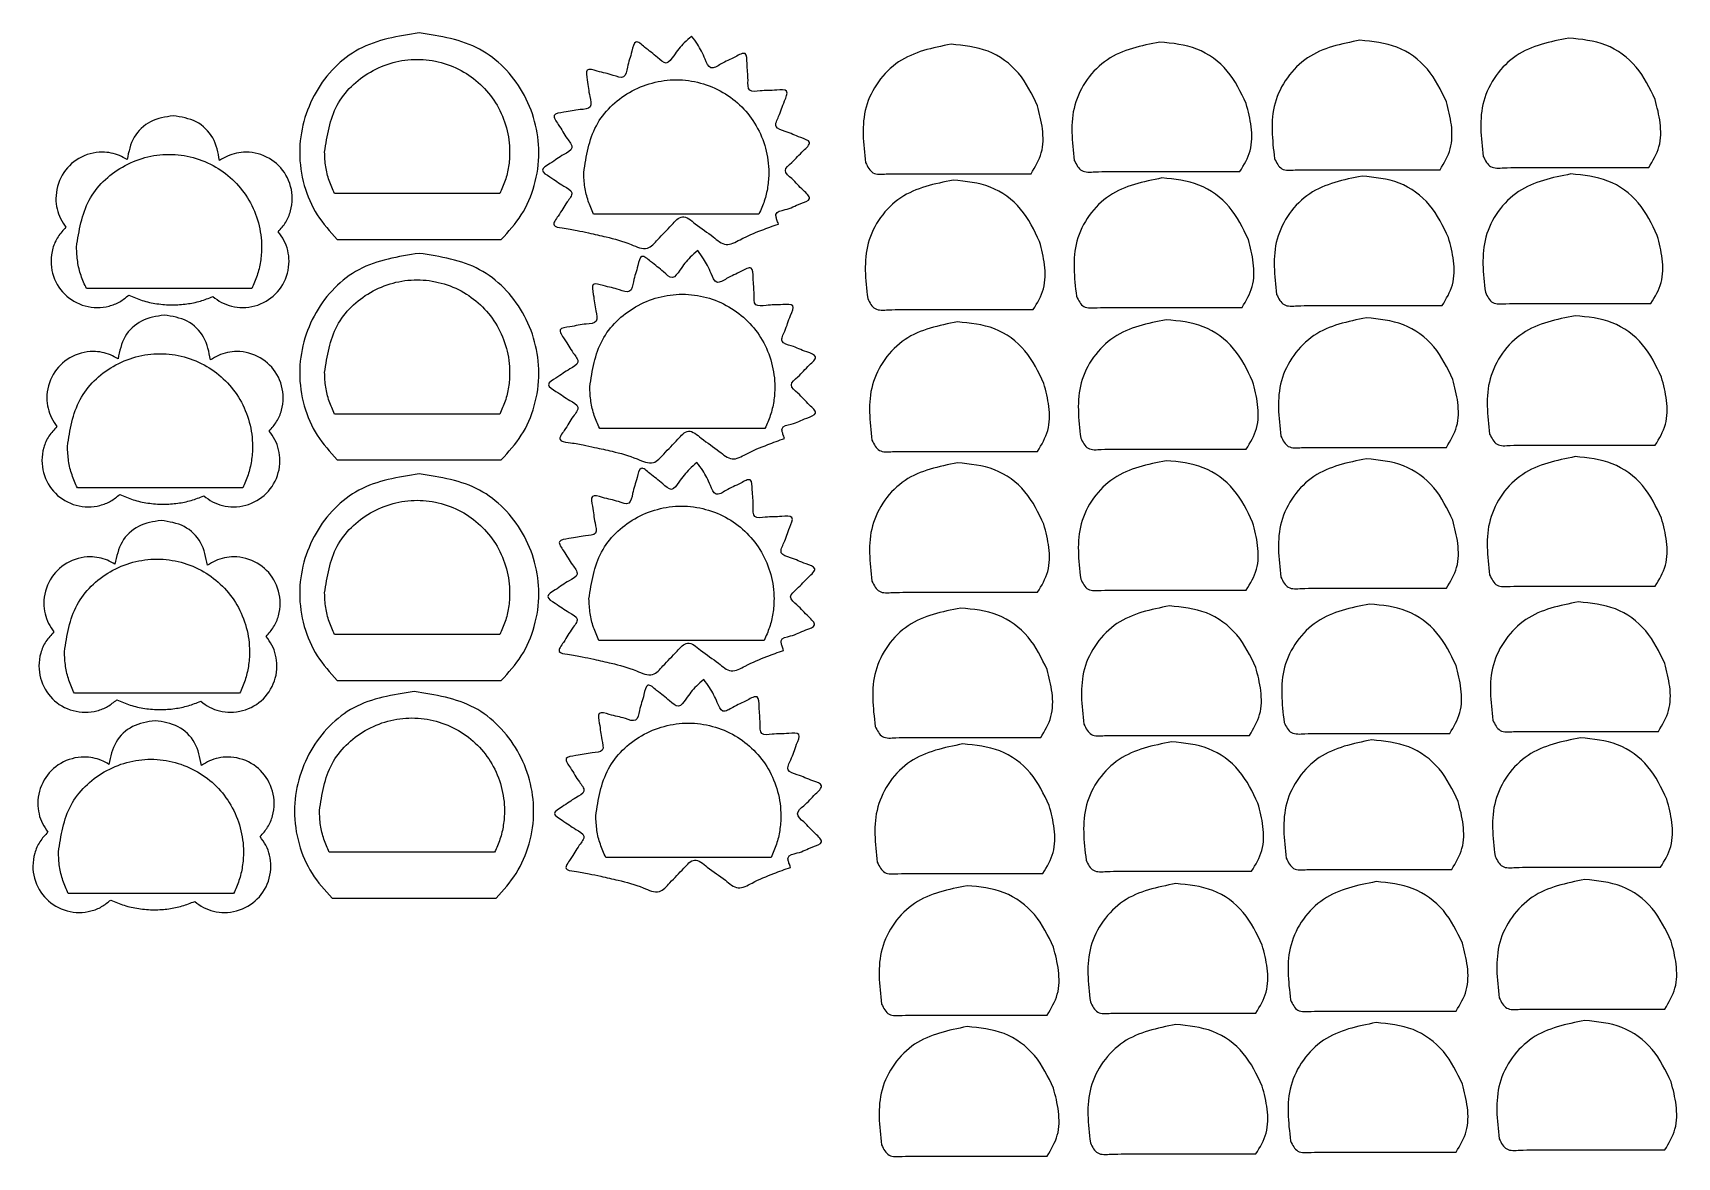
# Model space of a CAD drawing. Extents: x -3 to 216, y 122 to 273.
import ezdxf

# ---------------------------------------------------------------- set-up
doc = ezdxf.new("R2010")
doc.units = 0
doc.layers.get('0').update_dxf_attribs({"linetype": 'CONTINUOUS'})

msp = doc.modelspace()

# ---------------------------------------------------------------- linework, layer by layer
at = {"color": 7}
for points in [[(48.36642, 272.550775), (48.36642, 272.550775)], [(84.729729, 272.108826), (84.729729, 272.108826)], [(119.360518, 271.035783), (119.360518, 271.035783)], [(147.227821, 271.32087), (147.227821, 271.32087)], [(173.951457, 271.572268), (173.951457, 271.572268)], [(201.818756, 271.857355), (201.818756, 271.857355)], [(15.523263, 261.484684), (15.523263, 261.484684)], [(119.645597, 252.89441), (119.645597, 252.89441)], [(147.512899, 253.179497), (147.512899, 253.179497)], [(174.23653, 253.430895), (174.23653, 253.430895)], [(202.103829, 253.715981), (202.103829, 253.715981)], [(37.41267, 244.981192), (59.32017, 244.981192)], [(48.36642, 243.119028), (48.36642, 243.119028)], [(85.53608, 243.483433), (85.53608, 243.483433)], [(14.313738, 234.875162), (14.313738, 234.875162)], [(120.215781, 233.97441), (120.215781, 233.97441)], [(148.083084, 234.259497), (148.083084, 234.259497)], [(174.806703, 234.510895), (174.806703, 234.510895)], [(202.674031, 234.795981), (202.674031, 234.795981)], [(37.41267, 215.549445), (59.32017, 215.549445)], [(85.428246, 215.198075), (85.428246, 215.198075)], [(120.215781, 215.158637), (120.215781, 215.158637)], [(148.083084, 215.443724), (148.083084, 215.443724)], [(174.806703, 215.695122), (174.806703, 215.695122)], [(202.674031, 215.980209), (202.674031, 215.980209)], [(48.36642, 213.687283), (48.36642, 213.687283)], [(13.910564, 207.459288), (13.910564, 207.459288)], [(120.64341, 195.772683), (120.64341, 195.772683)], [(148.510712, 196.05777), (148.510712, 196.05777)], [(175.234354, 196.309168), (175.234354, 196.309168)], [(203.101654, 196.594254), (203.101654, 196.594254)], [(37.41267, 186.1177), (59.32017, 186.1177)], [(47.673463, 184.633677), (47.673463, 184.633677)], [(86.342426, 186.232646), (86.342426, 186.232646)], [(13.104845, 180.734297), (13.104845, 180.734297)], [(148.795791, 177.916395), (148.795791, 177.916395)], [(175.519427, 178.167793), (175.519427, 178.167793)], [(203.386727, 178.45288), (203.386727, 178.45288)], [(120.928488, 177.631309), (120.928488, 177.631309)], [(121.498673, 158.711309), (121.498673, 158.711309)], [(149.365976, 158.996395), (149.365976, 158.996395)], [(176.089601, 159.247796), (176.089601, 159.247796)], [(203.9569, 159.532869), (203.9569, 159.532869)], [(36.719713, 157.064093), (58.627213, 157.064093)], [(203.9569, 140.717119), (203.9569, 140.717119)], [(121.498673, 139.895542), (121.498673, 139.895542)], [(149.365976, 140.180614), (149.365976, 140.180614)], [(176.089601, 140.432018), (176.089601, 140.432018)]]:
    msp.add_lwpolyline(points, dxfattribs=at)
at = {"color": 1}
for points in [[(35.725396, 256.649247), (35.725396, 256.649247)], [(70.317984, 253.922653), (70.317984, 253.922653)], [(59.117413, 251.096327), (37.051361, 251.096327)], [(93.710004, 248.369733), (71.643948, 248.369733)], [(2.607866, 243.968133), (2.607866, 243.968133)], [(25.999852, 238.415213), (3.93383, 238.415213)], [(35.725396, 227.217499), (35.725396, 227.217499)], [(71.124332, 225.297259), (71.124332, 225.297259)], [(59.117413, 221.664579), (37.051361, 221.664579)], [(94.516352, 219.744339), (72.450297, 219.744339)], [(1.39834, 217.35861), (1.39834, 217.35861)], [(24.790329, 211.805691), (2.724305, 211.805691)], [(35.725396, 197.785754), (35.725396, 197.785754)], [(71.016498, 197.011901), (71.016498, 197.011901)], [(59.117413, 192.232834), (37.051361, 192.232834)], [(94.408518, 191.458981), (72.342462, 191.458981)], [(0.995166, 189.942737), (0.995166, 189.942737)], [(24.387152, 184.389817), (2.321131, 184.389817)], [(35.032439, 168.732148), (35.032439, 168.732148)], [(71.930681, 168.046472), (71.930681, 168.046472)], [(0.189447, 163.217746), (0.189447, 163.217746)], [(58.424456, 163.179228), (36.358404, 163.179228)], [(95.3227, 162.493552), (73.256645, 162.493552)], [(23.581436, 157.664826), (1.515412, 157.664826)]]:
    msp.add_lwpolyline(points, dxfattribs=at)
at = {"color": 7}
for points, knots in [([(48.36642, 272.550775), (45.552331, 272.111539), (40.007843, 271.246132), (33.90176, 264.899734), (32.002527, 257.886938), (32.818974, 252.194559), (34.536501, 248.145175), (36.458192, 246.031184), (37.41267, 244.981192)], [0, 0, 0, 0, 8.346868, 16.445503, 24.792376, 29.230811, 33.519421, 37.751571, 37.751571, 37.751571, 37.751571]), ([(59.32017, 244.981192), (60.2751, 246.031109), (62.197503, 248.144732), (63.914355, 252.194685), (64.730051, 257.886958), (62.831156, 264.899737), (56.724968, 271.246126), (51.180498, 272.111538), (48.36642, 272.550775)], [0, 0, 0, 0, 4.232803, 8.521205, 12.959568, 21.306442, 29.405082, 37.751938, 37.751938, 37.751938, 37.751938]), ([(84.729729, 272.108826), (84.389569, 271.812832), (83.47998, 271.021344), (82.550375, 269.865466), (81.393716, 268.061834), (79.868414, 269.631145), (78.816233, 270.275191), (77.116189, 271.85836), (76.664671, 269.579439), (76.184035, 268.445116), (75.875618, 266.269732), (73.838605, 267.096155), (72.616158, 267.249678), (70.416549, 268.004557), (70.935923, 265.740053), (70.962705, 264.510409), (71.570754, 262.397776), (69.37013, 262.327201), (68.190125, 261.97151), (65.871187, 261.769281), (67.265519, 259.90662), (67.787148, 258.78985), (69.199816, 257.104538), (67.224676, 256.144963), (66.292688, 255.3418), (64.262821, 254.214269), (66.293178, 253.083319), (67.223777, 252.278056), (69.201521, 251.314416), (67.778157, 249.632318), (67.267814, 248.520865), (65.880483, 246.728247), (67.900041, 246.451016), (69.249465, 246.229462), (70.445638, 245.962075), (70.971396, 245.84455)], [0, 0, 0, 0, 1.331565, 3.560607, 4.939311, 6.318974, 8.549424, 9.882001, 11.214615, 13.444811, 14.824472, 16.204969, 18.436737, 19.770189, 21.101666, 23.330712, 24.709372, 26.090937, 28.325038, 29.65949, 30.993416, 33.226167, 34.607134, 35.985459, 38.213336, 39.544592, 40.877142, 43.107751, 44.487405, 45.868491, 48.101844, 49.43579, 50.581078, 52.595111, 54.174569, 54.174569, 54.174569, 54.174569]), ([(96.30966, 247.03516), (96.242485, 247.227689), (96.124512, 247.565811), (95.986335, 247.980872), (95.937281, 248.72246), (97.742694, 248.970611), (98.751104, 249.638784), (100.989879, 250.303754), (99.232715, 251.839933), (98.491263, 252.822778), (96.755512, 254.179212), (98.493477, 255.5285), (99.239731, 256.50762), (100.996292, 258.032549), (98.774203, 258.716764), (97.696049, 259.309868), (95.562851, 259.840412), (96.598232, 261.779983), (96.879092, 262.97936), (97.859615, 265.086346), (95.552537, 264.811452), (94.325552, 264.918275), (92.161258, 264.539004), (92.319914, 266.728797), (92.092027, 267.937602), (92.132466, 270.258739), (90.136006, 269.068505), (88.970908, 268.660893), (87.148412, 267.447949), (86.39453, 269.455568), (85.725451, 270.781961), (85.00075, 271.747673), (84.729729, 272.108826)], [0, 0, 0, 0, 0.609973, 1.071244, 1.328631, 2.709123, 4.941395, 6.274757, 7.609893, 9.845055, 11.227272, 12.607433, 14.839139, 16.17218, 17.504455, 19.73472, 21.114129, 22.494181, 24.72518, 26.058177, 27.390818, 29.621045, 31.000726, 32.378785, 34.606446, 35.937378, 37.270748, 39.502473, 40.882903, 42.263451, 44.495607, 45.829058, 45.829058, 45.829058, 45.829058]), ([(119.360518, 271.035783), (116.882938, 270.540908), (111.905593, 269.546726), (107.068499, 262.769356), (107.655899, 257.741646), (107.948154, 255.240159)], [0, 0, 0, 0, 7.38699, 14.84012, 22.220271, 22.220271, 22.220271, 22.220271]), ([(130.896352, 262.824881), (130.16704, 264.351883), (128.712101, 267.398171), (124.420096, 270.542525), (121.049354, 270.871139), (119.360518, 271.035783)], [0, 0, 0, 0, 5.030849, 10.036279, 15.062328, 15.062328, 15.062328, 15.062328]), ([(147.227821, 271.32087), (144.75024, 270.825995), (139.772896, 269.831813), (134.935801, 263.054443), (135.523202, 258.026733), (135.815457, 255.525246)], [0, 0, 0, 0, 7.38699, 14.84012, 22.220271, 22.220271, 22.220271, 22.220271]), ([(158.763654, 263.109968), (158.034342, 264.63697), (156.579403, 267.683258), (152.287399, 270.827612), (148.916656, 271.156226), (147.227821, 271.32087)], [0, 0, 0, 0, 5.030849, 10.036279, 15.062328, 15.062328, 15.062328, 15.062328]), ([(173.951457, 271.572268), (171.473876, 271.077393), (166.496531, 270.083211), (161.659435, 263.305841), (162.246835, 258.278131), (162.53909, 255.776644)], [0, 0, 0, 0, 7.38699, 14.840121, 22.220272, 22.220272, 22.220272, 22.220272]), ([(185.48729, 263.361366), (184.757978, 264.888368), (183.30304, 267.934656), (179.011035, 271.07901), (175.640292, 271.407623), (173.951457, 271.572268)], [0, 0, 0, 0, 5.030849, 10.036279, 15.062328, 15.062328, 15.062328, 15.062328]), ([(201.818756, 271.857355), (199.341176, 271.362479), (194.363832, 270.368298), (189.526739, 263.590927), (190.11414, 258.563218), (190.406395, 256.061731)], [0, 0, 0, 0, 7.386989, 14.840118, 22.220269, 22.220269, 22.220269, 22.220269]), ([(213.35459, 263.646453), (212.625278, 265.173455), (211.170339, 268.219743), (206.878335, 271.364097), (203.507592, 271.69271), (201.818756, 271.857355)], [0, 0, 0, 0, 5.030849, 10.036279, 15.062328, 15.062328, 15.062328, 15.062328]), ([(212.507923, 254.571245), (213.048975, 255.471531), (214.146701, 257.298099), (214.148718, 260.576866), (213.618862, 262.624949), (213.35459, 263.646453)], [0, 0, 0, 0, 3.099286, 6.288064, 9.461079, 9.461079, 9.461079, 9.461079]), ([(15.523263, 261.484684), (14.477024, 261.325671), (12.416174, 261.012453), (9.99897, 258.715712), (9.571966, 256.683532), (9.35587, 255.655096)], [0, 0, 0, 0, 3.123182, 6.151944, 9.255207, 9.255207, 9.255207, 9.255207]), ([(21.700309, 255.510322), (21.502012, 256.561112), (21.110557, 258.63546), (18.675678, 260.998314), (16.584548, 261.320944), (15.523263, 261.484684)], [0, 0, 0, 0, 3.15566, 6.229542, 9.397267, 9.397267, 9.397267, 9.397267]), ([(130.049685, 253.749673), (130.590737, 254.649959), (131.688463, 256.476528), (131.69048, 259.755295), (131.160623, 261.803377), (130.896352, 262.824881)], [0, 0, 0, 0, 3.099286, 6.288064, 9.461079, 9.461079, 9.461079, 9.461079]), ([(157.916987, 254.03476), (158.458039, 254.935046), (159.555766, 256.761614), (159.557782, 260.040381), (159.027926, 262.088464), (158.763654, 263.109968)], [0, 0, 0, 0, 3.099286, 6.288064, 9.461079, 9.461079, 9.461079, 9.461079]), ([(184.640624, 254.286158), (185.181675, 255.186444), (186.279402, 257.013012), (186.281419, 260.291779), (185.751562, 262.339862), (185.48729, 263.361366)], [0, 0, 0, 0, 3.099286, 6.288064, 9.461079, 9.461079, 9.461079, 9.461079]), ([(9.35587, 255.655096), (9.023526, 255.843555), (8.353134, 256.223706), (7.221086, 256.550584), (5.360957, 256.738778), (2.797163, 256.049109), (0.439267, 253.691229), (-0.269408, 251.054051), (-0.031536, 249.051276), (0.421363, 247.729716), (0.942025, 246.982224), (1.20024, 246.611517)], [0, 0, 0, 0, 1.143051, 2.305719, 3.502275, 6.732525, 9.866012, 13.096263, 14.511971, 15.884152, 17.234196, 17.234196, 17.234196, 17.234196]), ([(29.537434, 246.013115), (29.895499, 246.417547), (30.616619, 247.232048), (31.255389, 248.780342), (31.561755, 250.961902), (30.829666, 253.690913), (28.471125, 256.049196), (25.878016, 256.746814), (23.960591, 256.538504), (22.752225, 256.16121), (22.049051, 255.726111), (21.700309, 255.510322)], [0, 0, 0, 0, 1.611289, 3.245034, 4.935447, 8.165698, 11.299185, 14.529435, 15.814135, 17.060597, 18.287052, 18.287052, 18.287052, 18.287052]), ([(107.948154, 255.240159), (108.218376, 254.687576), (108.772758, 253.553908), (110.752511, 253.751378), (111.907651, 253.750244), (112.490185, 253.749673)], [0, 0, 0, 0, 1.679089, 3.444787, 5.241098, 5.241098, 5.241098, 5.241098]), ([(135.815457, 255.525246), (136.085678, 254.972663), (136.64006, 253.838995), (138.619814, 254.036464), (139.774954, 254.035331), (140.357487, 254.03476)], [0, 0, 0, 0, 1.679089, 3.444787, 5.241098, 5.241098, 5.241098, 5.241098]), ([(162.53909, 255.776644), (162.809312, 255.224061), (163.363694, 254.090392), (165.343448, 254.287862), (166.498589, 254.286729), (167.081124, 254.286158)], [0, 0, 0, 0, 1.679089, 3.444788, 5.241101, 5.241101, 5.241101, 5.241101]), ([(190.406395, 256.061731), (190.676617, 255.509148), (191.230998, 254.37548), (193.21075, 254.572949), (194.36589, 254.571816), (194.948423, 254.571245)], [0, 0, 0, 0, 1.679088, 3.444785, 5.241095, 5.241095, 5.241095, 5.241095]), ([(119.645597, 252.89441), (117.168016, 252.399534), (112.190672, 251.405353), (107.353579, 244.627982), (107.94098, 239.600272), (108.233235, 237.098785)], [0, 0, 0, 0, 7.386989, 14.840119, 22.22027, 22.22027, 22.22027, 22.22027]), ([(112.490185, 253.749673), (114.441243, 253.749673), (118.343358, 253.749673), (124.196525, 253.749673), (128.098633, 253.749673), (130.049685, 253.749673)], [0, 0, 0, 0, 5.853175, 11.706344, 17.5595, 17.5595, 17.5595, 17.5595]), ([(131.18143, 244.683507), (130.452118, 246.210509), (128.997179, 249.256797), (124.705175, 252.401152), (121.334432, 252.729765), (119.645597, 252.89441)], [0, 0, 0, 0, 5.030849, 10.036279, 15.062328, 15.062328, 15.062328, 15.062328]), ([(147.512899, 253.179497), (145.035319, 252.684621), (140.057974, 251.690439), (135.220882, 244.913069), (135.808282, 239.885359), (136.100538, 237.383872)], [0, 0, 0, 0, 7.386989, 14.840119, 22.22027, 22.22027, 22.22027, 22.22027]), ([(140.357487, 254.03476), (142.308546, 254.03476), (146.21066, 254.03476), (152.063827, 254.03476), (155.965935, 254.03476), (157.916987, 254.03476)], [0, 0, 0, 0, 5.853175, 11.706344, 17.5595, 17.5595, 17.5595, 17.5595]), ([(159.048732, 244.968594), (158.31942, 246.495596), (156.864482, 249.541884), (152.572477, 252.686238), (149.201734, 253.014852), (147.512899, 253.179497)], [0, 0, 0, 0, 5.030849, 10.036279, 15.062328, 15.062328, 15.062328, 15.062328]), ([(174.23653, 253.430895), (171.758949, 252.936019), (166.781606, 251.941837), (161.944515, 245.164466), (162.531916, 240.136756), (162.824171, 237.63527)], [0, 0, 0, 0, 7.386988, 14.840117, 22.220268, 22.220268, 22.220268, 22.220268]), ([(167.081124, 254.286158), (169.032182, 254.286158), (172.934297, 254.286158), (178.787463, 254.286158), (182.689572, 254.286158), (184.640624, 254.286158)], [0, 0, 0, 0, 5.853175, 11.706344, 17.5595, 17.5595, 17.5595, 17.5595]), ([(185.772363, 245.219992), (185.043051, 246.746994), (183.588112, 249.793282), (179.296108, 252.937636), (175.925365, 253.26625), (174.23653, 253.430895)], [0, 0, 0, 0, 5.030849, 10.036279, 15.062328, 15.062328, 15.062328, 15.062328]), ([(202.103829, 253.715981), (199.626249, 253.221106), (194.648905, 252.226924), (189.811812, 245.449553), (190.399213, 240.421843), (190.691468, 237.920356)], [0, 0, 0, 0, 7.386989, 14.840119, 22.22027, 22.22027, 22.22027, 22.22027]), ([(194.948423, 254.571245), (196.899482, 254.571245), (200.801596, 254.571245), (206.654763, 254.571245), (210.556871, 254.571245), (212.507923, 254.571245)], [0, 0, 0, 0, 5.853175, 11.706344, 17.5595, 17.5595, 17.5595, 17.5595]), ([(213.639662, 245.505079), (212.910351, 247.03208), (211.455412, 250.078369), (207.163407, 253.222723), (203.792665, 253.551337), (202.103829, 253.715981)], [0, 0, 0, 0, 5.030849, 10.036279, 15.062328, 15.062328, 15.062328, 15.062328]), ([(70.971396, 245.84455), (71.754555, 245.673419), (73.691175, 245.250242), (76.162742, 244.591879), (78.794216, 243.324381), (80.457772, 245.292604), (81.789624, 246.563318), (83.503346, 248.554196), (85.567603, 246.685473), (87.294773, 245.65416), (89.275388, 243.870104), (91.598008, 245.214089), (93.807544, 246.131153), (95.557473, 246.763397), (96.30966, 247.03516)], [0, 0, 0, 0, 2.384837, 5.897302, 8.104331, 9.903418, 12.629675, 14.404161, 16.341781, 19.341995, 21.31136, 23.283139, 26.44172, 28.822942, 28.822942, 28.822942, 28.822942]), ([(1.20024, 246.611517), (0.819842, 246.202978), (0.054348, 245.380856), (-0.631812, 243.791854), (-0.955146, 241.574647), (-0.217342, 238.827815), (2.141358, 236.468631), (4.835171, 235.74605), (6.948197, 236.024555), (8.411299, 236.588241), (9.203769, 237.230037), (9.597161, 237.548633)], [0, 0, 0, 0, 1.664678, 3.349917, 5.094647, 8.324897, 11.458383, 14.688633, 16.274221, 17.807167, 19.31827, 19.31827, 19.31827, 19.31827]), ([(20.802707, 237.355599), (21.182499, 237.073763), (21.947469, 236.506095), (23.322871, 236.00839), (25.368869, 235.754651), (28.029352, 236.469542), (30.391972, 238.82597), (31.108907, 241.480224), (30.857116, 243.514592), (30.368474, 244.874923), (29.813063, 245.635614), (29.537434, 246.013115)], [0, 0, 0, 0, 1.41277, 2.845581, 4.327129, 7.559796, 10.696572, 13.927477, 15.391277, 16.80884, 18.205358, 18.205358, 18.205358, 18.205358]), ([(130.334763, 235.608299), (130.875815, 236.508585), (131.973542, 238.335153), (131.975558, 241.61392), (131.445702, 243.662003), (131.18143, 244.683507)], [0, 0, 0, 0, 3.099286, 6.288064, 9.461079, 9.461079, 9.461079, 9.461079]), ([(158.202066, 235.893386), (158.743117, 236.793672), (159.840844, 238.62024), (159.842861, 241.899007), (159.313004, 243.94709), (159.048732, 244.968594)], [0, 0, 0, 0, 3.099286, 6.288064, 9.461079, 9.461079, 9.461079, 9.461079]), ([(184.925696, 236.144783), (185.466748, 237.04507), (186.564475, 238.871638), (186.566491, 242.150405), (186.036635, 244.198488), (185.772363, 245.219992)], [0, 0, 0, 0, 3.099286, 6.288064, 9.461079, 9.461079, 9.461079, 9.461079]), ([(212.792996, 236.42987), (213.334048, 237.330156), (214.431774, 239.156725), (214.433791, 242.435492), (213.903934, 244.483575), (213.639662, 245.505079)], [0, 0, 0, 0, 3.099286, 6.288064, 9.461079, 9.461079, 9.461079, 9.461079]), ([(48.36642, 243.119028), (45.552331, 242.679793), (40.007843, 241.814385), (33.90176, 235.467987), (32.002527, 228.45519), (32.818974, 222.762811), (34.536501, 218.713427), (36.458192, 216.599436), (37.41267, 215.549445)], [0, 0, 0, 0, 8.346868, 16.445504, 24.792376, 29.230811, 33.519421, 37.751572, 37.751572, 37.751572, 37.751572]), ([(59.32017, 215.549445), (60.2751, 216.599361), (62.197503, 218.712984), (63.914355, 222.762937), (64.730051, 228.45521), (62.831155, 235.46799), (56.724968, 241.814379), (51.180498, 242.679791), (48.36642, 243.119028)], [0, 0, 0, 0, 4.232803, 8.521205, 12.959568, 21.306442, 29.405082, 37.751938, 37.751938, 37.751938, 37.751938]), ([(85.53608, 243.483433), (85.19592, 243.187439), (84.286329, 242.395952), (83.356724, 241.240073), (82.200067, 239.436441), (80.674764, 241.005752), (79.622583, 241.649798), (77.92254, 243.232967), (77.47102, 240.954046), (76.990384, 239.819723), (76.681969, 237.644337), (74.644955, 238.470762), (73.422508, 238.624284), (71.2229, 239.379163), (71.742272, 237.114659), (71.769054, 235.885015), (72.377106, 233.772382), (70.176479, 233.701807), (68.996474, 233.346116), (66.677535, 233.143888), (68.071869, 231.281226), (68.593497, 230.164456), (70.006168, 228.479144), (68.031026, 227.519569), (67.099038, 226.716407), (65.069169, 225.588876), (67.099527, 224.457925), (68.030126, 223.652662), (70.007873, 222.689023), (68.584505, 221.006925), (68.074163, 219.895472), (66.686832, 218.102853), (68.706389, 217.825622), (70.055814, 217.604069), (71.251989, 217.336682), (71.777747, 217.219156)], [0, 0, 0, 0, 1.331567, 3.560609, 4.939311, 6.318975, 8.549426, 9.882002, 11.214617, 13.444813, 14.824474, 16.204973, 18.43674, 19.770191, 21.101668, 23.330714, 24.709374, 26.090941, 28.325042, 29.659495, 30.993421, 33.226172, 34.60714, 35.985466, 38.213344, 39.5446, 40.87715, 43.107759, 44.487416, 45.868502, 48.101855, 49.435802, 50.58109, 52.595123, 54.174583, 54.174583, 54.174583, 54.174583]), ([(97.116008, 218.409767), (97.048834, 218.602296), (96.930861, 218.940418), (96.792683, 219.355479), (96.74363, 220.097067), (98.549043, 220.345217), (99.557452, 221.013391), (101.796227, 221.67836), (100.039063, 223.214539), (99.297611, 224.197385), (97.561861, 225.553818), (99.299825, 226.903106), (100.04608, 227.882226), (101.80264, 229.407156), (99.580551, 230.09137), (98.502397, 230.684475), (96.369199, 231.215019), (97.40458, 233.15459), (97.685441, 234.353966), (98.665964, 236.460952), (96.358885, 236.186058), (95.131901, 236.292881), (92.967609, 235.913612), (93.126265, 238.103403), (92.898376, 239.312209), (92.938818, 241.633346), (90.942355, 240.443112), (89.777258, 240.0355), (87.954763, 238.822556), (87.200881, 240.830175), (86.5318, 242.156567), (85.807101, 243.12228), (85.53608, 243.483433)], [0, 0, 0, 0, 0.609973, 1.071244, 1.328631, 2.709123, 4.941395, 6.274757, 7.609893, 9.845055, 11.227272, 12.607433, 14.839139, 16.17218, 17.504455, 19.73472, 21.114129, 22.494181, 24.72518, 26.058177, 27.390818, 29.621045, 31.000723, 32.378782, 34.606444, 35.937376, 37.270748, 39.502473, 40.882902, 42.26345, 44.495606, 45.829057, 45.829057, 45.829057, 45.829057]), ([(9.597161, 237.548633), (10.183455, 237.294706), (11.383677, 236.774882), (13.353254, 236.349606), (15.359659, 236.196689), (17.312796, 236.334114), (19.130439, 236.697851), (20.252907, 237.139348), (20.802707, 237.355599)], [0, 0, 0, 0, 1.91293, 3.916028, 6.009765, 7.931259, 9.774388, 11.543914, 11.543914, 11.543914, 11.543914]), ([(108.233235, 237.098785), (108.503457, 236.546202), (109.057838, 235.412534), (111.03759, 235.610003), (112.19273, 235.60887), (112.775263, 235.608299)], [0, 0, 0, 0, 1.679088, 3.444785, 5.241095, 5.241095, 5.241095, 5.241095]), ([(136.100538, 237.383872), (136.370759, 236.831289), (136.92514, 235.697621), (138.904893, 235.89509), (140.060032, 235.893957), (140.642566, 235.893386)], [0, 0, 0, 0, 1.679088, 3.444785, 5.241095, 5.241095, 5.241095, 5.241095]), ([(162.824171, 237.63527), (163.094393, 237.082687), (163.648774, 235.949019), (165.628525, 236.146488), (166.783664, 236.145355), (167.366196, 236.144783)], [0, 0, 0, 0, 1.679088, 3.444785, 5.241092, 5.241092, 5.241092, 5.241092]), ([(190.691468, 237.920356), (190.96169, 237.367774), (191.516071, 236.234105), (193.495823, 236.431575), (194.650963, 236.430442), (195.233496, 236.42987)], [0, 0, 0, 0, 1.679088, 3.444785, 5.241095, 5.241095, 5.241095, 5.241095]), ([(14.313738, 234.875162), (13.267498, 234.716149), (11.206649, 234.40293), (8.789447, 232.106189), (8.362441, 230.074009), (8.146344, 229.045574)], [0, 0, 0, 0, 3.123182, 6.151943, 9.255206, 9.255206, 9.255206, 9.255206]), ([(20.490786, 228.900799), (20.292489, 229.951589), (19.901034, 232.025938), (17.466154, 234.388792), (15.375024, 234.711421), (14.313738, 234.875162)], [0, 0, 0, 0, 3.15566, 6.229542, 9.39727, 9.39727, 9.39727, 9.39727]), ([(112.775263, 235.608299), (114.726322, 235.608299), (118.628436, 235.608299), (124.481603, 235.608299), (128.383711, 235.608299), (130.334763, 235.608299)], [0, 0, 0, 0, 5.853175, 11.706344, 17.5595, 17.5595, 17.5595, 17.5595]), ([(140.642566, 235.893386), (142.593624, 235.893386), (146.495739, 235.893386), (152.348905, 235.893386), (156.251014, 235.893386), (158.202066, 235.893386)], [0, 0, 0, 0, 5.853175, 11.706344, 17.5595, 17.5595, 17.5595, 17.5595]), ([(167.366196, 236.144783), (169.317255, 236.144783), (173.219369, 236.144783), (179.072536, 236.144783), (182.974644, 236.144783), (184.925696, 236.144783)], [0, 0, 0, 0, 5.853175, 11.706344, 17.5595, 17.5595, 17.5595, 17.5595]), ([(195.233496, 236.42987), (197.184554, 236.42987), (201.086669, 236.42987), (206.939835, 236.42987), (210.841944, 236.42987), (212.792996, 236.42987)], [0, 0, 0, 0, 5.853175, 11.706344, 17.5595, 17.5595, 17.5595, 17.5595]), ([(120.215781, 233.97441), (117.738201, 233.479534), (112.760857, 232.485353), (107.923764, 225.707982), (108.511165, 220.680272), (108.80342, 218.178785)], [0, 0, 0, 0, 7.386989, 14.840119, 22.22027, 22.22027, 22.22027, 22.22027]), ([(131.751615, 225.763507), (131.022303, 227.290509), (129.567364, 230.336797), (125.27536, 233.481152), (121.904617, 233.809765), (120.215781, 233.97441)], [0, 0, 0, 0, 5.030849, 10.036279, 15.062328, 15.062328, 15.062328, 15.062328]), ([(148.083084, 234.259497), (145.605503, 233.764621), (140.628159, 232.770439), (135.791067, 225.993069), (136.378467, 220.965359), (136.670723, 218.463872)], [0, 0, 0, 0, 7.386989, 14.840119, 22.22027, 22.22027, 22.22027, 22.22027]), ([(159.618917, 226.048594), (158.889605, 227.575596), (157.434666, 230.621884), (153.142662, 233.766238), (149.771919, 234.094852), (148.083084, 234.259497)], [0, 0, 0, 0, 5.030849, 10.036279, 15.062328, 15.062328, 15.062328, 15.062328]), ([(174.806703, 234.510895), (172.329124, 234.016019), (167.351781, 233.021838), (162.514697, 226.244464), (163.1021, 221.216756), (163.394356, 218.71527)], [0, 0, 0, 0, 7.386986, 14.840111, 22.220262, 22.220262, 22.220262, 22.220262]), ([(186.342536, 226.299992), (185.613225, 227.826994), (184.158286, 230.873282), (179.866281, 234.017636), (176.495539, 234.34625), (174.806703, 234.510895)], [0, 0, 0, 0, 5.030849, 10.036279, 15.062328, 15.062328, 15.062328, 15.062328]), ([(202.674031, 234.795981), (200.196451, 234.301106), (195.219106, 233.306924), (190.382014, 226.529553), (190.969414, 221.501843), (191.26167, 219.000356)], [0, 0, 0, 0, 7.386989, 14.840119, 22.22027, 22.22027, 22.22027, 22.22027]), ([(214.209864, 226.585079), (213.480552, 228.11208), (212.025614, 231.158369), (207.733609, 234.302723), (204.362866, 234.631337), (202.674031, 234.795981)], [0, 0, 0, 0, 5.030849, 10.036279, 15.062328, 15.062328, 15.062328, 15.062328]), ([(8.146344, 229.045574), (7.814, 229.234032), (7.143609, 229.614183), (6.01156, 229.941061), (4.151432, 230.129256), (1.587638, 229.439586), (-0.770258, 227.081706), (-1.478933, 224.444528), (-1.241061, 222.441753), (-0.788163, 221.120193), (-0.2675, 220.372701), (-0.009286, 220.001994)], [0, 0, 0, 0, 1.143051, 2.305719, 3.502275, 6.732525, 9.866012, 13.096263, 14.511971, 15.884152, 17.234196, 17.234196, 17.234196, 17.234196]), ([(28.327912, 219.403593), (28.685977, 219.808025), (29.407097, 220.622525), (30.045866, 222.17082), (30.352232, 224.352379), (29.620143, 227.08139), (27.261602, 229.439674), (24.668493, 230.137292), (22.751068, 229.928982), (21.542702, 229.551687), (20.839529, 229.116589), (20.490786, 228.900799)], [0, 0, 0, 0, 1.611289, 3.245034, 4.935447, 8.165698, 11.299185, 14.529435, 15.814135, 17.060597, 18.287052, 18.287052, 18.287052, 18.287052]), ([(185.49587, 217.224783), (186.036922, 218.12507), (187.134648, 219.951638), (187.136665, 223.230405), (186.606808, 225.278488), (186.342536, 226.299992)], [0, 0, 0, 0, 3.099286, 6.288064, 9.461079, 9.461079, 9.461079, 9.461079]), ([(213.363198, 217.50987), (213.904249, 218.410156), (215.001976, 220.236725), (215.003993, 223.515492), (214.474136, 225.563575), (214.209864, 226.585079)], [0, 0, 0, 0, 3.099286, 6.288064, 9.461079, 9.461079, 9.461079, 9.461079]), ([(130.904948, 216.688299), (131.446, 217.588585), (132.543726, 219.415153), (132.545743, 222.69392), (132.015887, 224.742003), (131.751615, 225.763507)], [0, 0, 0, 0, 3.099286, 6.288064, 9.461079, 9.461079, 9.461079, 9.461079]), ([(158.77225, 216.973386), (159.313302, 217.873672), (160.411029, 219.70024), (160.413045, 222.979007), (159.883189, 225.02709), (159.618917, 226.048594)], [0, 0, 0, 0, 3.099286, 6.288064, 9.461079, 9.461079, 9.461079, 9.461079]), ([(-0.009286, 220.001994), (-0.389683, 219.593456), (-1.155177, 218.771333), (-1.841338, 217.182331), (-2.164672, 214.965124), (-1.426867, 212.218292), (0.931835, 209.859108), (3.625648, 209.136528), (5.738673, 209.415032), (7.201774, 209.978718), (7.994244, 210.620515), (8.387636, 210.93911)], [0, 0, 0, 0, 1.664678, 3.349917, 5.094647, 8.324897, 11.458384, 14.688635, 16.274223, 17.807167, 19.318269, 19.318269, 19.318269, 19.318269]), ([(19.593184, 210.746076), (19.972976, 210.464241), (20.737946, 209.896572), (22.113348, 209.398868), (24.159347, 209.145128), (26.819829, 209.860019), (29.182449, 212.216447), (29.899385, 214.870701), (29.647593, 216.905069), (29.158952, 218.2654), (28.60354, 219.026091), (28.327912, 219.403593)], [0, 0, 0, 0, 1.41277, 2.845581, 4.327129, 7.559796, 10.696572, 13.927477, 15.391277, 16.80884, 18.205358, 18.205358, 18.205358, 18.205358]), ([(71.777747, 217.219156), (72.560905, 217.048025), (74.497525, 216.624847), (76.969092, 215.966483), (79.600567, 214.698984), (81.264123, 216.667208), (82.595974, 217.937924), (84.309697, 219.928803), (86.373953, 218.060079), (88.101123, 217.028766), (90.081738, 215.244711), (92.404358, 216.588696), (94.613893, 217.50576), (96.363821, 218.138004), (97.116008, 218.409767)], [0, 0, 0, 0, 2.384835, 5.897301, 8.104331, 9.903418, 12.629676, 14.404163, 16.341782, 19.341996, 21.311362, 23.28314, 26.44172, 28.822942, 28.822942, 28.822942, 28.822942]), ([(108.80342, 218.178785), (109.073642, 217.626202), (109.628023, 216.492534), (111.607775, 216.690003), (112.762915, 216.68887), (113.345448, 216.688299)], [0, 0, 0, 0, 1.679088, 3.444785, 5.241095, 5.241095, 5.241095, 5.241095]), ([(136.670723, 218.463872), (136.940944, 217.911289), (137.495325, 216.777621), (139.475078, 216.97509), (140.630217, 216.973957), (141.212751, 216.973386)], [0, 0, 0, 0, 1.679088, 3.444785, 5.241095, 5.241095, 5.241095, 5.241095]), ([(163.394356, 218.71527), (163.664576, 218.162687), (164.218954, 217.02902), (166.198702, 217.226488), (167.353838, 217.225355), (167.93637, 217.224783)], [0, 0, 0, 0, 1.679086, 3.444777, 5.241083, 5.241083, 5.241083, 5.241083]), ([(191.26167, 219.000356), (191.531891, 218.447774), (192.086272, 217.314105), (194.066025, 217.511575), (195.221164, 217.510442), (195.803698, 217.50987)], [0, 0, 0, 0, 1.679088, 3.444785, 5.241095, 5.241095, 5.241095, 5.241095]), ([(195.803698, 217.50987), (197.754756, 217.50987), (201.656871, 217.50987), (207.510037, 217.50987), (211.412146, 217.50987), (213.363198, 217.50987)], [0, 0, 0, 0, 5.853175, 11.706344, 17.5595, 17.5595, 17.5595, 17.5595]), ([(85.428246, 215.198075), (85.088085, 214.902081), (84.178496, 214.110594), (83.248891, 212.954714), (82.092233, 211.151082), (80.56693, 212.720393), (79.514748, 213.36444), (77.814706, 214.947608), (77.363186, 212.668688), (76.882549, 211.534365), (76.574135, 209.358979), (74.537121, 210.185404), (73.314674, 210.338926), (71.115066, 211.093805), (71.63444, 208.829301), (71.66122, 207.599657), (72.269271, 205.487024), (70.068646, 205.416449), (68.888641, 205.060758), (66.569704, 204.858529), (67.964036, 202.995868), (68.485665, 201.879098), (69.898333, 200.193786), (67.923192, 199.234211), (66.991204, 198.431049), (64.961338, 197.303517), (66.991694, 196.172567), (67.922292, 195.367303), (69.900039, 194.403664), (68.476672, 192.721567), (67.966331, 191.610114), (66.579, 189.817495), (68.598557, 189.540264), (69.947982, 189.318711), (71.144155, 189.051323), (71.669913, 188.933798)], [0, 0, 0, 0, 1.331566, 3.560608, 4.939311, 6.318975, 8.549426, 9.882002, 11.214617, 13.444813, 14.824474, 16.204973, 18.43674, 19.770191, 21.101668, 23.330714, 24.709374, 26.09094, 28.32504, 29.659492, 30.993418, 33.226169, 34.607136, 35.985462, 38.213339, 39.544594, 40.877143, 43.107752, 44.487407, 45.868493, 48.101846, 49.435792, 50.58108, 52.595113, 54.174571, 54.174571, 54.174571, 54.174571]), ([(97.008177, 190.124409), (96.941002, 190.316937), (96.823029, 190.655059), (96.684852, 191.070121), (96.635798, 191.811709), (98.441211, 192.059859), (99.449621, 192.728032), (101.688396, 193.393002), (99.931231, 194.929181), (99.189778, 195.912026), (97.45403, 197.268461), (99.191994, 198.617748), (99.938248, 199.596868), (101.694809, 201.121798), (99.47272, 201.806012), (98.394566, 202.399117), (96.261368, 202.929661), (97.296749, 204.869231), (97.577609, 206.068608), (98.558132, 208.175594), (96.251053, 207.9007), (95.024069, 208.007523), (92.859775, 207.628253), (93.01843, 209.818045), (92.790542, 211.02685), (92.830984, 213.347988), (90.834522, 212.157754), (89.669424, 211.750141), (87.846928, 210.537197), (87.093046, 212.544816), (86.423966, 213.871209), (85.699266, 214.836922), (85.428246, 215.198075)], [0, 0, 0, 0, 0.609973, 1.071244, 1.328631, 2.709123, 4.941395, 6.274757, 7.609893, 9.845056, 11.227272, 12.607433, 14.839139, 16.17218, 17.504455, 19.73472, 21.114129, 22.494181, 24.72518, 26.058177, 27.390818, 29.621045, 31.000726, 32.378785, 34.606447, 35.937379, 37.27075, 39.502475, 40.882905, 42.263452, 44.495609, 45.82906, 45.82906, 45.82906, 45.82906]), ([(120.215781, 215.158637), (117.738201, 214.663762), (112.760857, 213.66958), (107.923764, 206.892209), (108.511165, 201.864499), (108.80342, 199.363012)], [0, 0, 0, 0, 7.386989, 14.840119, 22.22027, 22.22027, 22.22027, 22.22027]), ([(113.345448, 216.688299), (115.296507, 216.688299), (119.198621, 216.688299), (125.051788, 216.688299), (128.953896, 216.688299), (130.904948, 216.688299)], [0, 0, 0, 0, 5.853175, 11.706344, 17.5595, 17.5595, 17.5595, 17.5595]), ([(131.751615, 206.947735), (131.022303, 208.474737), (129.567364, 211.521025), (125.27536, 214.665379), (121.904617, 214.993993), (120.215781, 215.158637)], [0, 0, 0, 0, 5.030849, 10.036279, 15.062328, 15.062328, 15.062328, 15.062328]), ([(148.083084, 215.443724), (145.605503, 214.948849), (140.628159, 213.954667), (135.791067, 207.177296), (136.378467, 202.149586), (136.670723, 199.648099)], [0, 0, 0, 0, 7.386989, 14.840119, 22.22027, 22.22027, 22.22027, 22.22027]), ([(141.212751, 216.973386), (143.163809, 216.973386), (147.065923, 216.973386), (152.91909, 216.973386), (156.821198, 216.973386), (158.77225, 216.973386)], [0, 0, 0, 0, 5.853175, 11.706344, 17.5595, 17.5595, 17.5595, 17.5595]), ([(159.618917, 207.232821), (158.889605, 208.759823), (157.434666, 211.806112), (153.142662, 214.950466), (149.771919, 215.27908), (148.083084, 215.443724)], [0, 0, 0, 0, 5.030849, 10.036279, 15.062328, 15.062328, 15.062328, 15.062328]), ([(174.806703, 215.695122), (172.329124, 215.200247), (167.351781, 214.206065), (162.514697, 207.428692), (163.1021, 202.400984), (163.394356, 199.899497)], [0, 0, 0, 0, 7.386986, 14.840111, 22.220262, 22.220262, 22.220262, 22.220262]), ([(167.93637, 217.224783), (169.887428, 217.224783), (173.789543, 217.224783), (179.642709, 217.224783), (183.544818, 217.224783), (185.49587, 217.224783)], [0, 0, 0, 0, 5.853175, 11.706344, 17.5595, 17.5595, 17.5595, 17.5595]), ([(186.342536, 207.484219), (185.613225, 209.011221), (184.158286, 212.05751), (179.866281, 215.201864), (176.495539, 215.530478), (174.806703, 215.695122)], [0, 0, 0, 0, 5.030849, 10.036279, 15.062328, 15.062328, 15.062328, 15.062328]), ([(202.674031, 215.980209), (200.196451, 215.485333), (195.219106, 214.491152), (190.382014, 207.713781), (190.969414, 202.686071), (191.26167, 200.184584)], [0, 0, 0, 0, 7.386989, 14.840119, 22.22027, 22.22027, 22.22027, 22.22027]), ([(214.209864, 207.769306), (213.480552, 209.296308), (212.025614, 212.342596), (207.733609, 215.486951), (204.362866, 215.815564), (202.674031, 215.980209)], [0, 0, 0, 0, 5.030849, 10.036279, 15.062328, 15.062328, 15.062328, 15.062328]), ([(48.36642, 213.687283), (45.552331, 213.248048), (40.007843, 212.38264), (33.90176, 206.036242), (32.002527, 199.023445), (32.818974, 193.331066), (34.536501, 189.281682), (36.458192, 187.167691), (37.41267, 186.1177)], [0, 0, 0, 0, 8.346868, 16.445504, 24.792376, 29.230811, 33.519421, 37.751572, 37.751572, 37.751572, 37.751572]), ([(59.32017, 186.1177), (60.2751, 187.167616), (62.197503, 189.28124), (63.914355, 193.331192), (64.730051, 199.023465), (62.831155, 206.036245), (56.724968, 212.382635), (51.180498, 213.248046), (48.36642, 213.687283)], [0, 0, 0, 0, 4.232803, 8.521205, 12.959568, 21.306442, 29.405082, 37.751938, 37.751938, 37.751938, 37.751938]), ([(8.387636, 210.93911), (8.97393, 210.685183), (10.174152, 210.16536), (12.143729, 209.740083), (14.150135, 209.587166), (16.103273, 209.724592), (17.920916, 210.088329), (19.043385, 210.529825), (19.593184, 210.746076)], [0, 0, 0, 0, 1.912931, 3.916028, 6.009765, 7.931261, 9.77439, 11.543917, 11.543917, 11.543917, 11.543917]), ([(13.910564, 207.459288), (12.864324, 207.300275), (10.803475, 206.987056), (8.386271, 204.690315), (7.959266, 202.658135), (7.74317, 201.6297)], [0, 0, 0, 0, 3.123182, 6.151944, 9.255207, 9.255207, 9.255207, 9.255207]), ([(20.087609, 201.484926), (19.889312, 202.535715), (19.497857, 204.610064), (17.062978, 206.972917), (14.971849, 207.295547), (13.910564, 207.459288)], [0, 0, 0, 0, 3.15566, 6.229542, 9.397267, 9.397267, 9.397267, 9.397267]), ([(130.904948, 197.872526), (131.446, 198.772813), (132.543726, 200.599381), (132.545743, 203.878148), (132.015887, 205.926231), (131.751615, 206.947735)], [0, 0, 0, 0, 3.099286, 6.288064, 9.461079, 9.461079, 9.461079, 9.461079]), ([(158.77225, 198.157613), (159.313302, 199.057899), (160.411029, 200.884468), (160.413045, 204.163235), (159.883189, 206.211317), (159.618917, 207.232821)], [0, 0, 0, 0, 3.099286, 6.288064, 9.461079, 9.461079, 9.461079, 9.461079]), ([(185.49587, 198.409011), (186.036922, 199.309297), (187.134648, 201.135866), (187.136665, 204.414633), (186.606808, 206.462715), (186.342536, 207.484219)], [0, 0, 0, 0, 3.099286, 6.288064, 9.461079, 9.461079, 9.461079, 9.461079]), ([(213.363198, 198.694098), (213.904249, 199.594384), (215.001976, 201.420952), (215.003993, 204.699719), (214.474136, 206.747802), (214.209864, 207.769306)], [0, 0, 0, 0, 3.099286, 6.288064, 9.461079, 9.461079, 9.461079, 9.461079]), ([(7.74317, 201.6297), (7.410826, 201.818158), (6.740435, 202.198309), (5.608386, 202.525188), (3.748258, 202.713382), (1.184463, 202.023712), (-1.173432, 199.665833), (-1.882107, 197.028654), (-1.644236, 195.025879), (-1.191337, 193.704319), (-0.670674, 192.956827), (-0.41246, 192.58612)], [0, 0, 0, 0, 1.143051, 2.305719, 3.502275, 6.732525, 9.866012, 13.096263, 14.511971, 15.884152, 17.234196, 17.234196, 17.234196, 17.234196]), ([(27.924737, 191.987719), (28.282802, 192.392151), (29.003922, 193.206651), (29.642692, 194.754946), (29.949058, 196.936506), (29.216969, 199.665517), (26.858427, 202.0238), (24.265316, 202.721418), (22.347891, 202.513108), (21.139525, 202.135813), (20.436352, 201.700715), (20.087609, 201.484926)], [0, 0, 0, 0, 1.61129, 3.245034, 4.935447, 8.165698, 11.299185, 14.529438, 15.814137, 17.060599, 18.287055, 18.287055, 18.287055, 18.287055]), ([(163.394356, 199.899497), (163.664576, 199.346914), (164.218954, 198.213247), (166.198702, 198.410715), (167.353838, 198.409582), (167.93637, 198.409011)], [0, 0, 0, 0, 1.679086, 3.444777, 5.241083, 5.241083, 5.241083, 5.241083]), ([(191.26167, 200.184584), (191.531891, 199.632001), (192.086272, 198.498333), (194.066025, 198.695802), (195.221164, 198.694669), (195.803698, 198.694098)], [0, 0, 0, 0, 1.679088, 3.444785, 5.241095, 5.241095, 5.241095, 5.241095]), ([(108.80342, 199.363012), (109.073642, 198.81043), (109.628023, 197.676761), (111.607775, 197.874231), (112.762915, 197.873098), (113.345448, 197.872526)], [0, 0, 0, 0, 1.679088, 3.444785, 5.241095, 5.241095, 5.241095, 5.241095]), ([(113.345448, 197.872526), (115.296507, 197.872526), (119.198621, 197.872526), (125.051788, 197.872526), (128.953896, 197.872526), (130.904948, 197.872526)], [0, 0, 0, 0, 5.853175, 11.706344, 17.5595, 17.5595, 17.5595, 17.5595]), ([(136.670723, 199.648099), (136.940944, 199.095516), (137.495325, 197.961848), (139.475078, 198.159318), (140.630217, 198.158184), (141.212751, 198.157613)], [0, 0, 0, 0, 1.679088, 3.444785, 5.241095, 5.241095, 5.241095, 5.241095]), ([(141.212751, 198.157613), (143.163809, 198.157613), (147.065923, 198.157613), (152.91909, 198.157613), (156.821198, 198.157613), (158.77225, 198.157613)], [0, 0, 0, 0, 5.853175, 11.706344, 17.5595, 17.5595, 17.5595, 17.5595]), ([(167.93637, 198.409011), (169.887428, 198.409011), (173.789543, 198.409011), (179.642709, 198.409011), (183.544818, 198.409011), (185.49587, 198.409011)], [0, 0, 0, 0, 5.853175, 11.706344, 17.5595, 17.5595, 17.5595, 17.5595]), ([(195.803698, 198.694098), (197.754756, 198.694098), (201.656871, 198.694098), (207.510037, 198.694098), (211.412146, 198.694098), (213.363198, 198.694098)], [0, 0, 0, 0, 5.853175, 11.706344, 17.5595, 17.5595, 17.5595, 17.5595]), ([(120.64341, 195.772683), (118.16583, 195.277807), (113.188485, 194.283625), (108.351391, 187.506255), (108.938791, 182.478545), (109.231046, 179.977058)], [0, 0, 0, 0, 7.38699, 14.84012, 22.220271, 22.220271, 22.220271, 22.220271]), ([(132.179243, 187.56178), (131.449932, 189.088782), (129.994993, 192.13507), (125.702988, 195.279425), (122.332246, 195.608038), (120.64341, 195.772683)], [0, 0, 0, 0, 5.030849, 10.036279, 15.062328, 15.062328, 15.062328, 15.062328]), ([(148.510712, 196.05777), (146.033132, 195.562894), (141.055787, 194.568712), (136.218693, 187.791342), (136.806093, 182.763632), (137.098349, 180.262145)], [0, 0, 0, 0, 7.38699, 14.84012, 22.220271, 22.220271, 22.220271, 22.220271]), ([(160.046546, 187.846867), (159.317234, 189.373869), (157.862295, 192.420157), (153.570291, 195.564511), (150.199548, 195.893125), (148.510712, 196.05777)], [0, 0, 0, 0, 5.030849, 10.036279, 15.062328, 15.062328, 15.062328, 15.062328]), ([(175.234354, 196.309168), (172.756773, 195.814292), (167.779428, 194.82011), (162.942329, 188.042741), (163.529728, 183.01503), (163.821982, 180.513543)], [0, 0, 0, 0, 7.386992, 14.840125, 22.220276, 22.220276, 22.220276, 22.220276]), ([(186.770188, 188.098265), (186.040876, 189.625267), (184.585937, 192.671555), (180.293933, 195.815909), (176.92319, 196.144523), (175.234354, 196.309168)], [0, 0, 0, 0, 5.030849, 10.036279, 15.062328, 15.062328, 15.062328, 15.062328]), ([(203.101654, 196.594254), (200.624074, 196.099379), (195.64673, 195.105197), (190.809637, 188.327826), (191.397038, 183.300116), (191.689293, 180.798629)], [0, 0, 0, 0, 7.386989, 14.840119, 22.22027, 22.22027, 22.22027, 22.22027]), ([(214.637487, 188.383352), (213.908175, 189.910353), (212.453237, 192.956642), (208.161232, 196.100996), (204.79049, 196.42961), (203.101654, 196.594254)], [0, 0, 0, 0, 5.030849, 10.036279, 15.062328, 15.062328, 15.062328, 15.062328]), ([(-0.41246, 192.58612), (-0.792858, 192.177582), (-1.558352, 191.35546), (-2.244512, 189.766457), (-2.567846, 187.54925), (-1.830041, 184.802418), (0.528661, 182.443235), (3.222474, 181.720654), (5.335499, 181.999158), (6.7986, 182.562845), (7.59107, 183.204641), (7.984461, 183.523237)], [0, 0, 0, 0, 1.664678, 3.349917, 5.094647, 8.324897, 11.458384, 14.688635, 16.274223, 17.807167, 19.318269, 19.318269, 19.318269, 19.318269]), ([(19.190007, 183.330202), (19.569799, 183.048367), (20.334769, 182.480699), (21.710171, 181.982994), (23.75617, 181.729254), (26.416653, 182.444145), (28.779275, 184.800573), (29.496211, 187.454828), (29.244419, 189.489195), (28.755777, 190.849527), (28.200366, 191.610218), (27.924737, 191.987719)], [0, 0, 0, 0, 1.41277, 2.845581, 4.327129, 7.559798, 10.696574, 13.927479, 15.39128, 16.808843, 18.205361, 18.205361, 18.205361, 18.205361]), ([(71.669913, 188.933798), (72.453071, 188.762667), (74.389691, 188.339489), (76.861257, 187.681125), (79.492733, 186.413625), (81.156288, 188.38185), (82.48814, 189.652566), (84.201863, 191.643445), (86.266119, 189.774721), (87.993289, 188.743408), (89.973904, 186.959352), (92.296524, 188.303338), (94.50606, 189.220402), (96.255989, 189.852646), (97.008177, 190.124409)], [0, 0, 0, 0, 2.384835, 5.897301, 8.104331, 9.903418, 12.629676, 14.404163, 16.341782, 19.341998, 21.311362, 23.28314, 26.44172, 28.822945, 28.822945, 28.822945, 28.822945]), ([(131.332577, 178.486572), (131.873629, 179.386858), (132.971355, 181.213426), (132.973372, 184.492193), (132.443515, 186.540276), (132.179243, 187.56178)], [0, 0, 0, 0, 3.099286, 6.288064, 9.461079, 9.461079, 9.461079, 9.461079]), ([(159.199879, 178.771659), (159.740931, 179.671945), (160.838657, 181.498513), (160.840674, 184.77728), (160.310818, 186.825363), (160.046546, 187.846867)], [0, 0, 0, 0, 3.099286, 6.288064, 9.461079, 9.461079, 9.461079, 9.461079]), ([(185.923521, 179.023056), (186.464573, 179.923343), (187.562299, 181.749911), (187.564316, 185.028678), (187.03446, 187.076761), (186.770188, 188.098265)], [0, 0, 0, 0, 3.099286, 6.288064, 9.461079, 9.461079, 9.461079, 9.461079]), ([(213.790821, 179.308143), (214.331872, 180.208429), (215.429599, 182.034998), (215.431616, 185.313765), (214.901759, 187.361848), (214.637487, 188.383352)], [0, 0, 0, 0, 3.099286, 6.288064, 9.461079, 9.461079, 9.461079, 9.461079]), ([(47.673463, 184.633677), (44.859374, 184.194441), (39.314886, 183.329033), (33.208803, 176.982636), (31.30957, 169.969839), (32.126017, 164.27746), (33.843543, 160.228076), (35.765234, 158.114085), (36.719713, 157.064093)], [0, 0, 0, 0, 8.346868, 16.445504, 24.792376, 29.230811, 33.519421, 37.751572, 37.751572, 37.751572, 37.751572]), ([(58.627213, 157.064093), (59.582143, 158.11401), (61.504546, 160.227633), (63.221398, 164.277586), (64.037094, 169.969859), (62.138198, 176.982639), (56.032011, 183.329028), (50.487541, 184.19444), (47.673463, 184.633677)], [0, 0, 0, 0, 4.232803, 8.521205, 12.959568, 21.306442, 29.405082, 37.751938, 37.751938, 37.751938, 37.751938]), ([(86.342426, 186.232646), (86.002266, 185.936652), (85.092677, 185.145164), (84.163072, 183.989285), (83.006413, 182.185654), (81.481112, 183.754965), (80.42893, 184.399011), (78.728885, 185.98218), (78.277368, 183.703259), (77.796732, 182.568935), (77.488315, 180.393551), (75.451302, 181.219975), (74.228856, 181.373497), (72.029245, 182.128377), (72.54862, 179.863872), (72.575402, 178.634228), (73.183451, 176.521595), (70.982827, 176.45102), (69.802822, 176.09533), (67.483888, 175.8931), (68.878217, 174.030439), (69.399846, 172.913669), (70.812512, 171.228358), (68.837374, 170.268781), (67.905386, 169.46562), (65.875521, 168.338088), (67.905877, 167.207138), (68.836475, 166.401875), (70.814217, 165.438235), (69.390855, 163.756137), (68.880513, 162.644684), (67.493183, 160.852066), (69.512739, 160.574835), (70.862163, 160.353282), (72.058335, 160.085894), (72.584093, 159.968369)], [0, 0, 0, 0, 1.331565, 3.560608, 4.939311, 6.318973, 8.549424, 9.882002, 11.214616, 13.444813, 14.824474, 16.204971, 18.436738, 19.77019, 21.101668, 23.330714, 24.709374, 26.090939, 28.325039, 29.659489, 30.993415, 33.226165, 34.607132, 35.985456, 38.213333, 39.544588, 40.877137, 43.107745, 44.487399, 45.868484, 48.101836, 49.435782, 50.58107, 52.595101, 54.174558, 54.174558, 54.174558, 54.174558]), ([(97.922357, 161.15898), (97.855182, 161.351508), (97.737209, 161.68963), (97.599032, 162.104692), (97.549978, 162.84628), (99.355391, 163.09443), (100.363801, 163.762603), (102.602576, 164.427573), (100.845411, 165.963752), (100.10396, 166.946598), (98.368209, 168.303031), (100.106174, 169.652319), (100.852428, 170.631439), (102.608989, 172.156368), (100.3869, 172.840583), (99.308746, 173.433688), (97.175548, 173.964232), (98.210929, 175.903802), (98.491789, 177.103179), (99.472312, 179.210165), (97.165233, 178.935271), (95.938249, 179.042094), (93.773955, 178.662824), (93.932613, 180.852616), (93.704724, 182.061421), (93.745163, 184.382559), (91.748703, 183.192324), (90.583605, 182.784712), (88.761108, 181.571768), (88.007229, 183.579388), (87.338148, 184.905781), (86.613447, 185.871493), (86.342426, 186.232646)], [0, 0, 0, 0, 0.609973, 1.071244, 1.328631, 2.709123, 4.941395, 6.274757, 7.609893, 9.845055, 11.227272, 12.607433, 14.839139, 16.17218, 17.504455, 19.73472, 21.114129, 22.494181, 24.72518, 26.058177, 27.390818, 29.621045, 31.000726, 32.378785, 34.606447, 35.937379, 37.270749, 39.502474, 40.882905, 42.263451, 44.495608, 45.82906, 45.82906, 45.82906, 45.82906]), ([(7.984461, 183.523237), (8.570755, 183.269309), (9.770978, 182.749486), (11.740555, 182.324209), (13.74696, 182.171293), (15.700097, 182.308718), (17.517739, 182.672455), (18.640208, 183.113951), (19.190007, 183.330202)], [0, 0, 0, 0, 1.912931, 3.916028, 6.009765, 7.931259, 9.774388, 11.543914, 11.543914, 11.543914, 11.543914]), ([(13.104845, 180.734297), (12.058606, 180.575284), (9.997757, 180.262065), (7.580554, 177.965324), (7.153548, 175.933144), (6.937451, 174.904709)], [0, 0, 0, 0, 3.12318, 6.151942, 9.255206, 9.255206, 9.255206, 9.255206]), ([(19.281893, 174.759935), (19.083596, 175.810724), (18.692141, 177.885073), (16.257261, 180.247927), (14.16613, 180.570556), (13.104845, 180.734297)], [0, 0, 0, 0, 3.15566, 6.229542, 9.39727, 9.39727, 9.39727, 9.39727]), ([(137.098349, 180.262145), (137.36857, 179.709562), (137.922952, 178.575893), (139.902705, 178.773363), (141.057846, 178.77223), (141.640379, 178.771659)], [0, 0, 0, 0, 1.679089, 3.444787, 5.241098, 5.241098, 5.241098, 5.241098]), ([(163.821982, 180.513543), (164.092205, 179.96096), (164.646589, 178.827291), (166.626345, 179.024761), (167.781487, 179.023628), (168.364021, 179.023056)], [0, 0, 0, 0, 1.67909, 3.444793, 5.241105, 5.241105, 5.241105, 5.241105]), ([(191.689293, 180.798629), (191.959514, 180.246047), (192.513896, 179.112378), (194.493648, 179.309848), (195.648787, 179.308715), (196.231321, 179.308143)], [0, 0, 0, 0, 1.679088, 3.444785, 5.241095, 5.241095, 5.241095, 5.241095]), ([(109.231046, 179.977058), (109.501268, 179.424475), (110.05565, 178.290807), (112.035403, 178.488276), (113.190543, 178.487143), (113.773077, 178.486572)], [0, 0, 0, 0, 1.679089, 3.444787, 5.241098, 5.241098, 5.241098, 5.241098]), ([(113.773077, 178.486572), (115.724135, 178.486572), (119.62625, 178.486572), (125.479416, 178.486572), (129.381525, 178.486572), (131.332577, 178.486572)], [0, 0, 0, 0, 5.853175, 11.706344, 17.5595, 17.5595, 17.5595, 17.5595]), ([(148.795791, 177.916395), (146.31821, 177.42152), (141.340866, 176.427338), (136.503774, 169.649967), (137.091174, 164.622257), (137.38343, 162.12077)], [0, 0, 0, 0, 7.386989, 14.840119, 22.22027, 22.22027, 22.22027, 22.22027]), ([(141.640379, 178.771659), (143.591438, 178.771659), (147.493552, 178.771659), (153.346719, 178.771659), (157.248827, 178.771659), (159.199879, 178.771659)], [0, 0, 0, 0, 5.853175, 11.706344, 17.5595, 17.5595, 17.5595, 17.5595]), ([(160.331624, 169.705493), (159.602312, 171.232495), (158.147373, 174.278783), (153.855369, 177.423137), (150.484626, 177.751751), (148.795791, 177.916395)], [0, 0, 0, 0, 5.030849, 10.036279, 15.062328, 15.062328, 15.062328, 15.062328]), ([(175.519427, 178.167793), (173.041847, 177.672919), (168.064502, 176.678738), (163.227407, 169.901367), (163.814808, 164.873655), (164.107063, 162.372166)], [0, 0, 0, 0, 7.386989, 14.840119, 22.220275, 22.220275, 22.220275, 22.220275]), ([(168.364021, 179.023056), (170.31508, 179.023056), (174.217194, 179.023056), (180.070361, 179.023056), (183.972469, 179.023056), (185.923521, 179.023056)], [0, 0, 0, 0, 5.853175, 11.706344, 17.5595, 17.5595, 17.5595, 17.5595]), ([(187.05526, 169.956888), (186.325949, 171.48389), (184.87101, 174.53018), (180.579006, 177.674535), (177.208263, 178.003149), (175.519427, 178.167793)], [0, 0, 0, 0, 5.030851, 10.036281, 15.062331, 15.062331, 15.062331, 15.062331]), ([(203.386727, 178.45288), (200.909146, 177.958004), (195.931803, 176.963822), (191.094711, 170.186456), (191.682111, 165.15875), (191.974366, 162.657266)], [0, 0, 0, 0, 7.386989, 14.840118, 22.220258, 22.220258, 22.220258, 22.220258]), ([(196.231321, 179.308143), (198.182379, 179.308143), (202.084494, 179.308143), (207.93766, 179.308143), (211.839769, 179.308143), (213.790821, 179.308143)], [0, 0, 0, 0, 5.853175, 11.706344, 17.5595, 17.5595, 17.5595, 17.5595]), ([(214.92256, 170.241989), (214.193248, 171.768988), (212.738307, 174.815272), (208.446304, 177.959622), (205.075562, 178.288236), (203.386727, 178.45288)], [0, 0, 0, 0, 5.030842, 10.03627, 15.06232, 15.06232, 15.06232, 15.06232]), ([(6.937451, 174.904709), (6.605107, 175.093167), (5.934716, 175.473318), (4.802668, 175.800197), (2.942539, 175.988391), (0.378744, 175.298721), (-1.979151, 172.940842), (-2.687827, 170.303663), (-2.449954, 168.300888), (-1.997055, 166.979329), (-1.476393, 166.231836), (-1.218179, 165.861129)], [0, 0, 0, 0, 1.14305, 2.305718, 3.502275, 6.732526, 9.866012, 13.096263, 14.511972, 15.884152, 17.234195, 17.234195, 17.234195, 17.234195]), ([(27.119018, 165.262728), (27.477083, 165.66716), (28.198203, 166.48166), (28.836973, 168.029955), (29.143339, 170.211515), (28.41125, 172.940525), (26.052709, 175.298809), (23.4596, 175.996427), (21.542175, 175.788117), (20.333809, 175.410822), (19.630636, 174.975724), (19.281893, 174.759935)], [0, 0, 0, 0, 1.61129, 3.245034, 4.935447, 8.165698, 11.299185, 14.529435, 15.814135, 17.060597, 18.287052, 18.287052, 18.287052, 18.287052]), ([(120.928488, 177.631309), (118.450908, 177.136433), (113.473564, 176.142251), (108.636471, 169.364881), (109.223872, 164.337171), (109.516127, 161.835684)], [0, 0, 0, 0, 7.386989, 14.840119, 22.22027, 22.22027, 22.22027, 22.22027]), ([(132.464322, 169.420406), (131.73501, 170.947408), (130.280071, 173.993696), (125.988067, 177.13805), (122.617324, 177.466664), (120.928488, 177.631309)], [0, 0, 0, 0, 5.030849, 10.036279, 15.062328, 15.062328, 15.062328, 15.062328]), ([(131.617655, 160.345198), (132.158707, 161.245484), (133.256433, 163.072052), (133.25845, 166.350819), (132.728594, 168.398902), (132.464322, 169.420406)], [0, 0, 0, 0, 3.099286, 6.288064, 9.461079, 9.461079, 9.461079, 9.461079]), ([(159.484957, 160.630284), (160.026009, 161.530571), (161.123736, 163.357139), (161.125753, 166.635906), (160.595896, 168.683989), (160.331624, 169.705493)], [0, 0, 0, 0, 3.099286, 6.288064, 9.461079, 9.461079, 9.461079, 9.461079]), ([(186.208594, 160.881694), (186.749646, 161.781979), (187.847372, 163.608545), (187.849389, 166.887308), (187.319532, 168.935387), (187.05526, 169.956888)], [0, 0, 0, 0, 3.099283, 6.288059, 9.461066, 9.461066, 9.461066, 9.461066]), ([(214.075893, 161.166766), (214.616945, 162.067052), (215.714673, 163.893621), (215.716688, 167.172393), (215.186832, 169.220481), (214.92256, 170.241989)], [0, 0, 0, 0, 3.099284, 6.288067, 9.461093, 9.461093, 9.461093, 9.461093]), ([(-1.218179, 165.861129), (-1.598576, 165.452591), (-2.364069, 164.630468), (-3.05023, 163.041466), (-3.373565, 160.824259), (-2.63576, 158.077427), (-0.277058, 155.718244), (2.416755, 154.995663), (4.52978, 155.274167), (5.992881, 155.837854), (6.785351, 156.47965), (7.178742, 156.798246)], [0, 0, 0, 0, 1.664677, 3.349917, 5.094646, 8.324897, 11.458384, 14.688634, 16.274222, 17.807166, 19.318269, 19.318269, 19.318269, 19.318269]), ([(18.384291, 156.605211), (18.764083, 156.323376), (19.529053, 155.755708), (20.904455, 155.258003), (22.950454, 155.004263), (25.610936, 155.719154), (27.973556, 158.075583), (28.690491, 160.729837), (28.4387, 162.764204), (27.950058, 164.124536), (27.394647, 164.885227), (27.119018, 165.262728)], [0, 0, 0, 0, 1.41277, 2.845581, 4.327129, 7.559796, 10.696572, 13.927477, 15.391277, 16.80884, 18.205359, 18.205359, 18.205359, 18.205359]), ([(191.974366, 162.657266), (192.244586, 162.104679), (192.798964, 160.971006), (194.778721, 161.168468), (195.93386, 161.167337), (196.516394, 161.166766)], [0, 0, 0, 0, 1.679097, 3.444794, 5.241104, 5.241104, 5.241104, 5.241104]), ([(72.584093, 159.968369), (73.367252, 159.797238), (75.303872, 159.37406), (77.775439, 158.715696), (80.406913, 157.448197), (82.07047, 159.41642), (83.402322, 160.687136), (85.116043, 162.678016), (87.1803, 160.809292), (88.90747, 159.777979), (90.888085, 157.993923), (93.210705, 159.337908), (95.420241, 160.254973), (97.170169, 160.887217), (97.922357, 161.15898)], [0, 0, 0, 0, 2.384837, 5.897303, 8.104331, 9.90342, 12.629677, 14.404163, 16.341783, 19.341998, 21.311362, 23.283142, 26.441722, 28.822945, 28.822945, 28.822945, 28.822945]), ([(109.516127, 161.835684), (109.786349, 161.283101), (110.34073, 160.149433), (112.320482, 160.346902), (113.475622, 160.345769), (114.058155, 160.345198)], [0, 0, 0, 0, 1.679088, 3.444785, 5.241095, 5.241095, 5.241095, 5.241095]), ([(114.058155, 160.345198), (116.009214, 160.345198), (119.911328, 160.345198), (125.764495, 160.345198), (129.666603, 160.345198), (131.617655, 160.345198)], [0, 0, 0, 0, 5.853175, 11.706344, 17.5595, 17.5595, 17.5595, 17.5595]), ([(137.38343, 162.12077), (137.653651, 161.568188), (138.208032, 160.434519), (140.187785, 160.631989), (141.342924, 160.630856), (141.925458, 160.630284)], [0, 0, 0, 0, 1.679088, 3.444785, 5.241095, 5.241095, 5.241095, 5.241095]), ([(141.925458, 160.630284), (143.876516, 160.630284), (147.778631, 160.630284), (153.631797, 160.630284), (157.533905, 160.630284), (159.484957, 160.630284)], [0, 0, 0, 0, 5.853175, 11.706344, 17.5595, 17.5595, 17.5595, 17.5595]), ([(164.107063, 162.372166), (164.377286, 161.819586), (164.93167, 160.685923), (166.91142, 160.883397), (168.06656, 160.882265), (168.649094, 160.881694)], [0, 0, 0, 0, 1.679081, 3.444779, 5.24109, 5.24109, 5.24109, 5.24109]), ([(168.649094, 160.881694), (170.600152, 160.881694), (174.502267, 160.881694), (180.355433, 160.881694), (184.257542, 160.881694), (186.208594, 160.881694)], [0, 0, 0, 0, 5.853175, 11.706344, 17.5595, 17.5595, 17.5595, 17.5595]), ([(196.516394, 161.166766), (198.467452, 161.166766), (202.369566, 161.166766), (208.222733, 161.166766), (212.124841, 161.166766), (214.075893, 161.166766)], [0, 0, 0, 0, 5.853175, 11.706344, 17.5595, 17.5595, 17.5595, 17.5595]), ([(121.498673, 158.711309), (119.021093, 158.216433), (114.043749, 157.222251), (109.206656, 150.444882), (109.794057, 145.417173), (110.086312, 142.915686)], [0, 0, 0, 0, 7.386989, 14.840118, 22.220267, 22.220267, 22.220267, 22.220267]), ([(133.034507, 150.500406), (132.305195, 152.027408), (130.850256, 155.073696), (126.558251, 158.21805), (123.187509, 158.546664), (121.498673, 158.711309)], [0, 0, 0, 0, 5.030849, 10.036279, 15.062328, 15.062328, 15.062328, 15.062328]), ([(149.365976, 158.996395), (146.888395, 158.50152), (141.91105, 157.507338), (137.073958, 150.729962), (137.661359, 145.702249), (137.953615, 143.200759)], [0, 0, 0, 0, 7.386989, 14.840121, 22.22028, 22.22028, 22.22028, 22.22028]), ([(160.901809, 150.785493), (160.172497, 152.312495), (158.717558, 155.358783), (154.425554, 158.503137), (151.054811, 158.831751), (149.365976, 158.996395)], [0, 0, 0, 0, 5.030849, 10.036279, 15.062328, 15.062328, 15.062328, 15.062328]), ([(176.089601, 159.247796), (173.612021, 158.752918), (168.634679, 157.758731), (163.79759, 150.98136), (164.384992, 145.95365), (164.677248, 143.452163)], [0, 0, 0, 0, 7.386989, 14.840116, 22.220269, 22.220269, 22.220269, 22.220269]), ([(187.625434, 151.036879), (186.896123, 152.563886), (185.441186, 155.61018), (181.149181, 158.754543), (177.778436, 159.083153), (176.089601, 159.247796)], [0, 0, 0, 0, 5.03086, 10.036293, 15.062342, 15.062342, 15.062342, 15.062342]), ([(203.9569, 159.532869), (201.47932, 159.037998), (196.501977, 158.043826), (191.664882, 151.266459), (192.252283, 146.238751), (192.544539, 143.737264)], [0, 0, 0, 0, 7.386985, 14.840108, 22.22026, 22.22026, 22.22026, 22.22026]), ([(215.492734, 151.32198), (214.763421, 152.84898), (213.308481, 155.895264), (209.016478, 159.039616), (205.645736, 159.368226), (203.9569, 159.532869)], [0, 0, 0, 0, 5.030843, 10.036272, 15.06232, 15.06232, 15.06232, 15.06232]), ([(7.178742, 156.798246), (7.765036, 156.544318), (8.96526, 156.024495), (10.934837, 155.599218), (12.941243, 155.446302), (14.894381, 155.583727), (16.712023, 155.947464), (17.834491, 156.38896), (18.384291, 156.605211)], [0, 0, 0, 0, 1.912931, 3.916029, 6.009768, 7.931262, 9.774391, 11.543917, 11.543917, 11.543917, 11.543917]), ([(132.18784, 141.425186), (132.728892, 142.325476), (133.826616, 144.152048), (133.828635, 147.430818), (133.298779, 149.478901), (133.034507, 150.500406)], [0, 0, 0, 0, 3.099295, 6.288071, 9.46109, 9.46109, 9.46109, 9.46109]), ([(160.055142, 141.710287), (160.596194, 142.610573), (161.693921, 144.43714), (161.695937, 147.715906), (161.166081, 149.763989), (160.901809, 150.785493)], [0, 0, 0, 0, 3.099284, 6.288062, 9.461077, 9.461077, 9.461077, 9.461077]), ([(186.778767, 141.961691), (187.319819, 142.861976), (188.417545, 144.688542), (188.419563, 147.967302), (187.889706, 150.015379), (187.625434, 151.036879)], [0, 0, 0, 0, 3.099283, 6.288057, 9.46106, 9.46106, 9.46106, 9.46106]), ([(214.646067, 142.246763), (215.187119, 143.147053), (216.284843, 144.973625), (216.286862, 148.252394), (215.757006, 150.300476), (215.492734, 151.32198)], [0, 0, 0, 0, 3.099295, 6.28807, 9.461087, 9.461087, 9.461087, 9.461087]), ([(110.086312, 142.915686), (110.356533, 142.363101), (110.910913, 141.22943), (112.890667, 141.426906), (114.045807, 141.425763), (114.62834, 141.425186)], [0, 0, 0, 0, 1.679092, 3.444789, 5.241098, 5.241098, 5.241098, 5.241098]), ([(137.953615, 143.200759), (138.223837, 142.64818), (138.778221, 141.514517), (140.75797, 141.71199), (141.913109, 141.710858), (142.495643, 141.710287)], [0, 0, 0, 0, 1.679081, 3.444778, 5.241087, 5.241087, 5.241087, 5.241087]), ([(164.677248, 143.452163), (164.947469, 142.899584), (165.501851, 141.765921), (167.481597, 141.963394), (168.636735, 141.962262), (169.219268, 141.961691)], [0, 0, 0, 0, 1.67908, 3.444772, 5.24108, 5.24108, 5.24108, 5.24108]), ([(192.544539, 143.737264), (192.81476, 143.184678), (193.36914, 142.051007), (195.348894, 142.248483), (196.504034, 142.24734), (197.086567, 142.246763)], [0, 0, 0, 0, 1.679092, 3.444789, 5.241098, 5.241098, 5.241098, 5.241098]), ([(114.62834, 141.425186), (116.579398, 141.425186), (120.481513, 141.425186), (126.33468, 141.425186), (130.236788, 141.425186), (132.18784, 141.425186)], [0, 0, 0, 0, 5.853175, 11.706344, 17.5595, 17.5595, 17.5595, 17.5595]), ([(142.495643, 141.710287), (144.446701, 141.710287), (148.348815, 141.710287), (154.201982, 141.710287), (158.10409, 141.710287), (160.055142, 141.710287)], [0, 0, 0, 0, 5.853175, 11.706344, 17.5595, 17.5595, 17.5595, 17.5595]), ([(169.219268, 141.961691), (171.170326, 141.961691), (175.07244, 141.961691), (180.925607, 141.961691), (184.827715, 141.961691), (186.778767, 141.961691)], [0, 0, 0, 0, 5.853175, 11.706344, 17.5595, 17.5595, 17.5595, 17.5595]), ([(203.9569, 140.717119), (201.47932, 140.222241), (196.501976, 139.228053), (191.664882, 132.450681), (192.252283, 127.422969), (192.544539, 124.92148)], [0, 0, 0, 0, 7.386991, 14.840122, 22.220279, 22.220279, 22.220279, 22.220279]), ([(197.086567, 142.246763), (199.037625, 142.246763), (202.93974, 142.246763), (208.792907, 142.246763), (212.695015, 142.246763), (214.646067, 142.246763)], [0, 0, 0, 0, 5.853175, 11.706344, 17.5595, 17.5595, 17.5595, 17.5595]), ([(215.492734, 132.506202), (214.763422, 134.033208), (213.308486, 137.079503), (209.01648, 140.223866), (205.645736, 140.552476), (203.9569, 140.717119)], [0, 0, 0, 0, 5.03086, 10.036293, 15.062342, 15.062342, 15.062342, 15.062342]), ([(121.498673, 139.895542), (119.021093, 139.400663), (114.043749, 138.406476), (109.206655, 131.629104), (109.794057, 126.601392), (110.086312, 124.099903)], [0, 0, 0, 0, 7.386991, 14.840122, 22.220279, 22.220279, 22.220279, 22.220279]), ([(133.034507, 131.684625), (132.305195, 133.211631), (130.850259, 136.257926), (126.558253, 139.402289), (123.187509, 139.730899), (121.498673, 139.895542)], [0, 0, 0, 0, 5.03086, 10.036293, 15.062342, 15.062342, 15.062342, 15.062342]), ([(149.365976, 140.180614), (146.888395, 139.685741), (141.91105, 138.691564), (137.07396, 131.914195), (137.66136, 126.886488), (137.953615, 124.385004)], [0, 0, 0, 0, 7.386987, 14.840117, 22.22026, 22.22026, 22.22026, 22.22026]), ([(160.901809, 131.969726), (160.172497, 133.496725), (158.717557, 136.54301), (154.425554, 139.687362), (151.054811, 140.015972), (149.365976, 140.180614)], [0, 0, 0, 0, 5.030843, 10.036272, 15.06232, 15.06232, 15.06232, 15.06232]), ([(176.089601, 140.432018), (173.61202, 139.937145), (168.634674, 138.942967), (163.79759, 132.165583), (164.384992, 127.137869), (164.677248, 124.636379)], [0, 0, 0, 0, 7.386985, 14.840119, 22.220281, 22.220281, 22.220281, 22.220281]), ([(187.625434, 132.221129), (186.896122, 133.748129), (185.441182, 136.794414), (181.149179, 139.938765), (177.778436, 140.267375), (176.089601, 140.432018)], [0, 0, 0, 0, 5.030843, 10.036272, 15.06232, 15.06232, 15.06232, 15.06232]), ([(160.055142, 122.894503), (160.596194, 123.794793), (161.693919, 125.621365), (161.695937, 128.900136), (161.166081, 130.94822), (160.901809, 131.969726)], [0, 0, 0, 0, 3.099295, 6.288072, 9.461092, 9.461092, 9.461092, 9.461092]), ([(186.778767, 123.145907), (187.319819, 124.046193), (188.417547, 125.872761), (188.419562, 129.151534), (187.889706, 131.199622), (187.625434, 132.221129)], [0, 0, 0, 0, 3.099284, 6.288067, 9.461093, 9.461093, 9.461093, 9.461093]), ([(214.646067, 123.43098), (215.187119, 124.331272), (216.284843, 126.157848), (216.286863, 129.436619), (215.757006, 131.4847), (215.492734, 132.506202)], [0, 0, 0, 0, 3.099301, 6.288084, 9.461092, 9.461092, 9.461092, 9.461092]), ([(132.18784, 122.609431), (132.728892, 123.509716), (133.826618, 125.336282), (133.828635, 128.615045), (133.298778, 130.663124), (133.034507, 131.684625)], [0, 0, 0, 0, 3.099283, 6.288059, 9.461066, 9.461066, 9.461066, 9.461066]), ([(110.086312, 124.099903), (110.356534, 123.547324), (110.910918, 122.413661), (112.890667, 122.611134), (114.045807, 122.610002), (114.62834, 122.609431)], [0, 0, 0, 0, 1.679081, 3.444778, 5.241087, 5.241087, 5.241087, 5.241087]), ([(137.953615, 124.385004), (138.223836, 123.832418), (138.778215, 122.698747), (140.75797, 122.896223), (141.913109, 122.89508), (142.495643, 122.894503)], [0, 0, 0, 0, 1.679092, 3.444789, 5.241098, 5.241098, 5.241098, 5.241098]), ([(164.677248, 124.636379), (164.947469, 124.0838), (165.501851, 122.950138), (167.481597, 123.14761), (168.636735, 123.146478), (169.219268, 123.145907)], [0, 0, 0, 0, 1.67908, 3.444772, 5.24108, 5.24108, 5.24108, 5.24108]), ([(169.219268, 123.145907), (171.170326, 123.145907), (175.07244, 123.145907), (180.925607, 123.145907), (184.827715, 123.145907), (186.778767, 123.145907)], [0, 0, 0, 0, 5.853175, 11.706344, 17.5595, 17.5595, 17.5595, 17.5595]), ([(192.544539, 124.92148), (192.81476, 124.368895), (193.36914, 123.235223), (195.348894, 123.4327), (196.504034, 123.431556), (197.086567, 123.43098)], [0, 0, 0, 0, 1.679092, 3.444789, 5.241098, 5.241098, 5.241098, 5.241098]), ([(197.086567, 123.43098), (199.037625, 123.43098), (202.93974, 123.43098), (208.792907, 123.43098), (212.695015, 123.43098), (214.646067, 123.43098)], [0, 0, 0, 0, 5.853175, 11.706344, 17.5595, 17.5595, 17.5595, 17.5595]), ([(114.62834, 122.609431), (116.579398, 122.609431), (120.481513, 122.609431), (126.33468, 122.609431), (130.236788, 122.609431), (132.18784, 122.609431)], [0, 0, 0, 0, 5.853175, 11.706344, 17.5595, 17.5595, 17.5595, 17.5595]), ([(142.495643, 122.894503), (144.446701, 122.894503), (148.348815, 122.894503), (154.201982, 122.894503), (158.10409, 122.894503), (160.055142, 122.894503)], [0, 0, 0, 0, 5.853175, 11.706344, 17.5595, 17.5595, 17.5595, 17.5595])]:
    msp.add_open_spline(points, degree=3, knots=knots, dxfattribs=at)
at = {"color": 1}
for points, knots in [([(35.725396, 256.649247), (36.064887, 258.829015), (36.733676, 263.123111), (41.650667, 267.852425), (48.067608, 269.607014), (54.55138, 267.850326), (59.271709, 263.131327), (60.608635, 258.144779), (60.327738, 254.703906), (59.893845, 252.823263), (59.374778, 251.668757), (59.117413, 251.096327)], [0, 0, 0, 0, 6.465307, 12.736512, 19.195787, 25.655062, 31.926267, 38.391574, 40.354319, 42.26529, 44.144589, 44.144589, 44.144589, 44.144589]), ([(70.317984, 253.922653), (70.657475, 256.102418), (71.326265, 260.396511), (76.243255, 265.12582), (82.660196, 266.880409), (89.143968, 265.123721), (93.864297, 260.404727), (95.201225, 255.418182), (94.920328, 251.977312), (94.486435, 250.096669), (93.967368, 248.942163), (93.710004, 248.369733)], [0, 0, 0, 0, 6.465299, 12.736503, 19.195778, 25.655055, 31.926259, 38.391558, 40.354302, 42.265274, 44.144573, 44.144573, 44.144573, 44.144573]), ([(2.607866, 243.968133), (2.947357, 246.147899), (3.616147, 250.441991), (8.533137, 255.171301), (14.950073, 256.925888), (21.433838, 255.16921), (26.154159, 250.450211), (27.491072, 245.463666), (27.210177, 242.022793), (26.776283, 240.14215), (26.257216, 238.987643), (25.999852, 238.415213)], [0, 0, 0, 0, 6.465299, 12.736503, 19.195778, 25.655042, 31.926231, 38.391541, 40.354285, 42.265256, 44.144556, 44.144556, 44.144556, 44.144556]), ([(37.051361, 251.096327), (36.794332, 251.66886), (36.275976, 252.823503), (35.817932, 254.702479), (35.756512, 255.994636), (35.725396, 256.649247)], [0, 0, 0, 0, 1.88052, 3.792491, 5.755635, 5.755635, 5.755635, 5.755635]), ([(71.643948, 248.369733), (71.38692, 248.942266), (70.868563, 250.096909), (70.41052, 251.975885), (70.349099, 253.268042), (70.317984, 253.922653)], [0, 0, 0, 0, 1.88052, 3.792491, 5.755635, 5.755635, 5.755635, 5.755635]), ([(3.93383, 238.415213), (3.676802, 238.987747), (3.158445, 240.142389), (2.700402, 242.021366), (2.638981, 243.313523), (2.607866, 243.968133)], [0, 0, 0, 0, 1.88052, 3.792491, 5.755635, 5.755635, 5.755635, 5.755635]), ([(35.725396, 227.217499), (36.064887, 229.397267), (36.733676, 233.691363), (41.650667, 238.420678), (48.067608, 240.175267), (54.55138, 238.418579), (59.271709, 233.699579), (60.608635, 228.713031), (60.327738, 225.272159), (59.893845, 223.391516), (59.374778, 222.237009), (59.117413, 221.664579)], [0, 0, 0, 0, 6.465307, 12.736513, 19.195788, 25.655063, 31.926268, 38.391575, 40.35432, 42.265291, 44.14459, 44.14459, 44.14459, 44.14459]), ([(71.124332, 225.297259), (71.463823, 227.477025), (72.132613, 231.771117), (77.049603, 236.500427), (83.466544, 238.255016), (89.950316, 236.498328), (94.670646, 231.779333), (96.007573, 226.792789), (95.726677, 223.351919), (95.292783, 221.471276), (94.773717, 220.316769), (94.516352, 219.744339)], [0, 0, 0, 0, 6.465299, 12.736503, 19.195778, 25.655055, 31.926259, 38.391558, 40.354302, 42.265274, 44.144573, 44.144573, 44.144573, 44.144573]), ([(1.39834, 217.35861), (1.737831, 219.538376), (2.406621, 223.832468), (7.323612, 228.561778), (13.740548, 230.316365), (20.224315, 228.559688), (24.944637, 223.840689), (26.28155, 218.854143), (26.000654, 215.41327), (25.566761, 213.532627), (25.047694, 212.37812), (24.790329, 211.805691)], [0, 0, 0, 0, 6.465299, 12.736503, 19.195778, 25.655044, 31.926234, 38.391543, 40.354287, 42.265259, 44.144558, 44.144558, 44.144558, 44.144558]), ([(37.051361, 221.664579), (36.794332, 222.237113), (36.275976, 223.391755), (35.817932, 225.270732), (35.756512, 226.562889), (35.725396, 227.217499)], [0, 0, 0, 0, 1.88052, 3.792491, 5.755635, 5.755635, 5.755635, 5.755635]), ([(72.450297, 219.744339), (72.193268, 220.316873), (71.674912, 221.471515), (71.216868, 223.350492), (71.155448, 224.642649), (71.124332, 225.297259)], [0, 0, 0, 0, 1.88052, 3.792491, 5.755635, 5.755635, 5.755635, 5.755635]), ([(2.724305, 211.805691), (2.467276, 212.378224), (1.94892, 213.532866), (1.490876, 215.411843), (1.429456, 216.704), (1.39834, 217.35861)], [0, 0, 0, 0, 1.88052, 3.792491, 5.755635, 5.755635, 5.755635, 5.755635]), ([(35.725396, 197.785754), (36.064887, 199.965523), (36.733676, 204.259618), (41.650667, 208.988933), (48.067608, 210.743522), (54.55138, 208.986834), (59.271709, 204.267834), (60.608635, 199.281286), (60.327738, 195.840414), (59.893845, 193.959771), (59.374778, 192.805264), (59.117413, 192.232834)], [0, 0, 0, 0, 6.465307, 12.736513, 19.195788, 25.655063, 31.926268, 38.391575, 40.35432, 42.265291, 44.14459, 44.14459, 44.14459, 44.14459]), ([(71.016498, 197.011901), (71.355989, 199.191667), (72.02478, 203.485759), (76.941771, 208.215068), (83.358712, 209.969658), (89.842483, 208.212969), (94.562812, 203.493975), (95.899739, 198.507431), (95.618843, 195.06656), (95.184949, 193.185917), (94.665882, 192.031411), (94.408518, 191.458981)], [0, 0, 0, 0, 6.4653, 12.736504, 19.19578, 25.655055, 31.926258, 38.391558, 40.354302, 42.265273, 44.144573, 44.144573, 44.144573, 44.144573]), ([(0.995166, 189.942737), (1.334657, 192.122502), (2.003447, 196.416594), (6.920437, 201.145904), (13.337374, 202.900491), (19.82114, 201.143814), (24.541462, 196.424815), (25.878376, 191.43827), (25.597479, 187.997396), (25.163584, 186.116753), (24.644517, 184.962247), (24.387152, 184.389817)], [0, 0, 0, 0, 6.465299, 12.736503, 19.195778, 25.655043, 31.926233, 38.391543, 40.354287, 42.265259, 44.144558, 44.144558, 44.144558, 44.144558]), ([(37.051361, 192.232834), (36.794332, 192.805368), (36.275976, 193.96001), (35.817932, 195.838987), (35.756512, 197.131144), (35.725396, 197.785754)], [0, 0, 0, 0, 1.88052, 3.792491, 5.755635, 5.755635, 5.755635, 5.755635]), ([(72.342462, 191.458981), (72.085434, 192.031515), (71.567077, 193.186157), (71.109034, 195.065134), (71.047614, 196.357291), (71.016498, 197.011901)], [0, 0, 0, 0, 1.88052, 3.792491, 5.755635, 5.755635, 5.755635, 5.755635]), ([(2.321131, 184.389817), (2.064102, 184.96235), (1.545745, 186.116993), (1.087702, 187.995969), (1.026282, 189.288126), (0.995166, 189.942737)], [0, 0, 0, 0, 1.88052, 3.792491, 5.755635, 5.755635, 5.755635, 5.755635]), ([(35.032439, 168.732148), (35.37193, 170.911916), (36.040719, 175.206012), (40.957709, 179.935326), (47.374651, 181.689916), (53.858423, 179.933227), (58.578752, 175.214228), (59.915677, 170.22768), (59.634781, 166.786807), (59.200888, 164.906164), (58.681821, 163.751658), (58.424456, 163.179228)], [0, 0, 0, 0, 6.465307, 12.736513, 19.195788, 25.655063, 31.926268, 38.391575, 40.35432, 42.265291, 44.14459, 44.14459, 44.14459, 44.14459]), ([(71.930681, 168.046472), (72.270172, 170.226238), (72.938962, 174.52033), (77.855952, 179.249639), (84.272893, 181.004229), (90.756665, 179.247541), (95.476994, 174.528546), (96.813922, 169.542002), (96.533025, 166.101131), (96.099132, 164.220488), (95.580065, 163.065982), (95.3227, 162.493552)], [0, 0, 0, 0, 6.465299, 12.736503, 19.195778, 25.655055, 31.926259, 38.391558, 40.354302, 42.265274, 44.144573, 44.144573, 44.144573, 44.144573]), ([(0.189447, 163.217746), (0.528938, 165.397511), (1.197728, 169.691603), (6.114718, 174.420913), (12.531655, 176.1755), (19.015421, 174.418823), (23.735744, 169.699824), (25.072656, 164.713279), (24.791761, 161.272405), (24.357867, 159.391762), (23.838801, 158.237255), (23.581436, 157.664826)], [0, 0, 0, 0, 6.465299, 12.736503, 19.195778, 25.655044, 31.926234, 38.391543, 40.354287, 42.265259, 44.144558, 44.144558, 44.144558, 44.144558]), ([(36.358404, 163.179228), (36.101375, 163.751761), (35.583019, 164.906404), (35.124975, 166.78538), (35.063555, 168.077537), (35.032439, 168.732148)], [0, 0, 0, 0, 1.88052, 3.792491, 5.755635, 5.755635, 5.755635, 5.755635]), ([(73.256645, 162.493552), (72.999616, 163.066085), (72.48126, 164.220728), (72.023217, 166.099705), (71.961796, 167.391862), (71.930681, 168.046472)], [0, 0, 0, 0, 1.88052, 3.792491, 5.755635, 5.755635, 5.755635, 5.755635]), ([(1.515412, 157.664826), (1.258383, 158.237359), (0.740026, 159.392002), (0.281983, 161.270978), (0.220563, 162.563135), (0.189447, 163.217746)], [0, 0, 0, 0, 1.88052, 3.792491, 5.755635, 5.755635, 5.755635, 5.755635])]:
    msp.add_open_spline(points, degree=3, knots=knots, dxfattribs=at)

doc.saveas('drawing.dxf')
